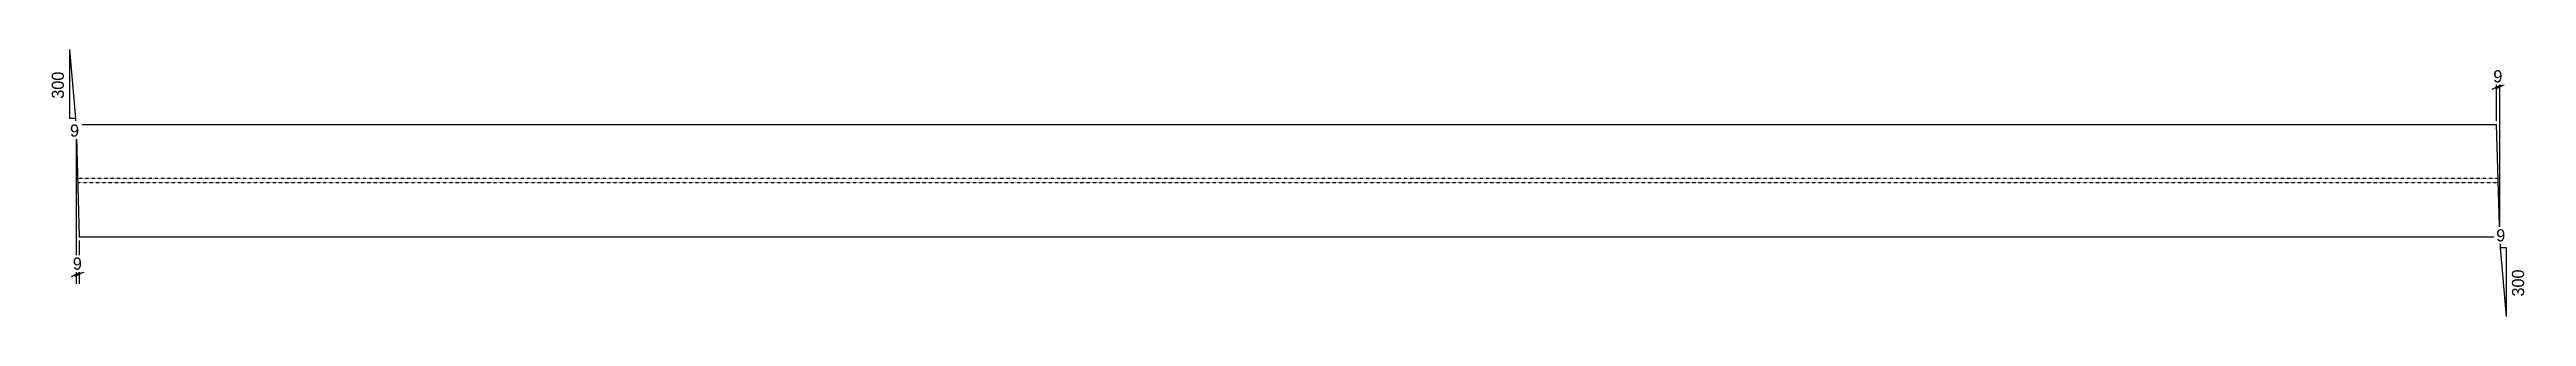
# Model space of a CAD drawing. Header units: millimetres. Extents: x 26 to 18208, y 32 to 744.
# Drawn here: x 26 to 6647, y 32 to 744 of the extents above; entities that cross this region are included whole.
import ezdxf

# ---------------------------------------------------------------- set-up
doc = ezdxf.new("R2010")
doc.units = ezdxf.units.MM
doc.linetypes.add('DXK_LINE_DOT4', pattern=[0.9408, 0.4704, -0.4704])
doc.styles.add('Comic Sans MS', font='COMIC.TTF', dxfattribs={"height": 0.2})

msp = doc.modelspace()

# ---------------------------------------------------------------- linework, layer by layer
at = {"color": 8, "linetype": 'Continuous'}
for p, q in [((80, 560), (80, 744.3)), ((96, 560), (80, 744.3)), ((6567.2, 554.3), (6567.2, 672.7)), ((6575.9, 254.3), (6575.9, 672.7)), ((6555.2, 638.3), (6579.2, 650.3)), ((6587.9, 650.3), (6563.9, 638.3)), ((6567.2, 644.3), (6575.9, 644.3)), ((96, 560), (80, 560)), ((96.2, 554.3), (96, 560)), ((96.5, 534.3), (96.5, 118.7)), ((105.1, 234.3), (105.1, 118.7)), ((6576.2, 234.3), (6576.7, 216.2)), ((6576.7, 216.2), (6592.7, 32)), ((6576.7, 216.2), (6592.7, 216.2)), ((6592.7, 216.2), (6592.7, 32)), ((84.5, 138.3), (108.5, 150.3)), ((117.1, 150.3), (93.1, 138.3)), ((96.5, 144.3), (105.1, 144.3))]:
    msp.add_line(p, q, dxfattribs=at)
at = {"color": 7, "linetype": 'Continuous'}
for p, q in [((96.5, 544.3), (105.1, 244.3)), ((96.5, 544.3), (6567.2, 544.3)), ((6575.9, 244.3), (6567.2, 544.3)), ((105.1, 244.3), (6575.9, 244.3))]:
    msp.add_line(p, q, dxfattribs=at)
at = {"color": 7, "linetype": 'DXK_LINE_DOT4'}
for p, q in [((6571.4, 400), (100.6, 400)), ((6571.7, 388.5), (101, 388.5))]:
    msp.add_line(p, q, dxfattribs=at)

# ---------------------------------------------------------------- next in the draw order: wipeouts: each hides what was drawn before it
at = {"color": 0}
for points in [[(70.4, 697.6), (25.6, 697.6), (25.6, 606.6), (70.4, 606.6)], [(6591, 650.3), (6591, 695.1), (6552.1, 695.1), (6552.1, 650.3)], [(112.8, 505.6), (112.8, 550.4), (73.9, 550.4), (73.9, 505.6)], [(6598.8, 225.8), (6598.8, 270.6), (6559.9, 270.6), (6559.9, 225.8)], [(120.2, 150.3), (120.2, 195.1), (81.4, 195.1), (81.4, 150.3)], [(6647.1, 169.6), (6602.3, 169.6), (6602.3, 78.6), (6647.1, 78.6)]]:
    msp.add_wipeout(points, dxfattribs=at)

# ---------------------------------------------------------------- next in the draw order: texts
at = {"color": 3, "style": 'Comic Sans MS'}
for p in [(64, 613.1), (6640.7, 85)]:
    msp.add_text('300', height=32.38, rotation=90.00021, dxfattribs=at).set_placement(p)
for p in [(6558.5, 656.7), (80.3, 512), (6566.3, 232.2), (87.8, 156.7)]:
    msp.add_text('9', height=32.4, dxfattribs=at).set_placement(p)

doc.saveas('drawing.dxf')
